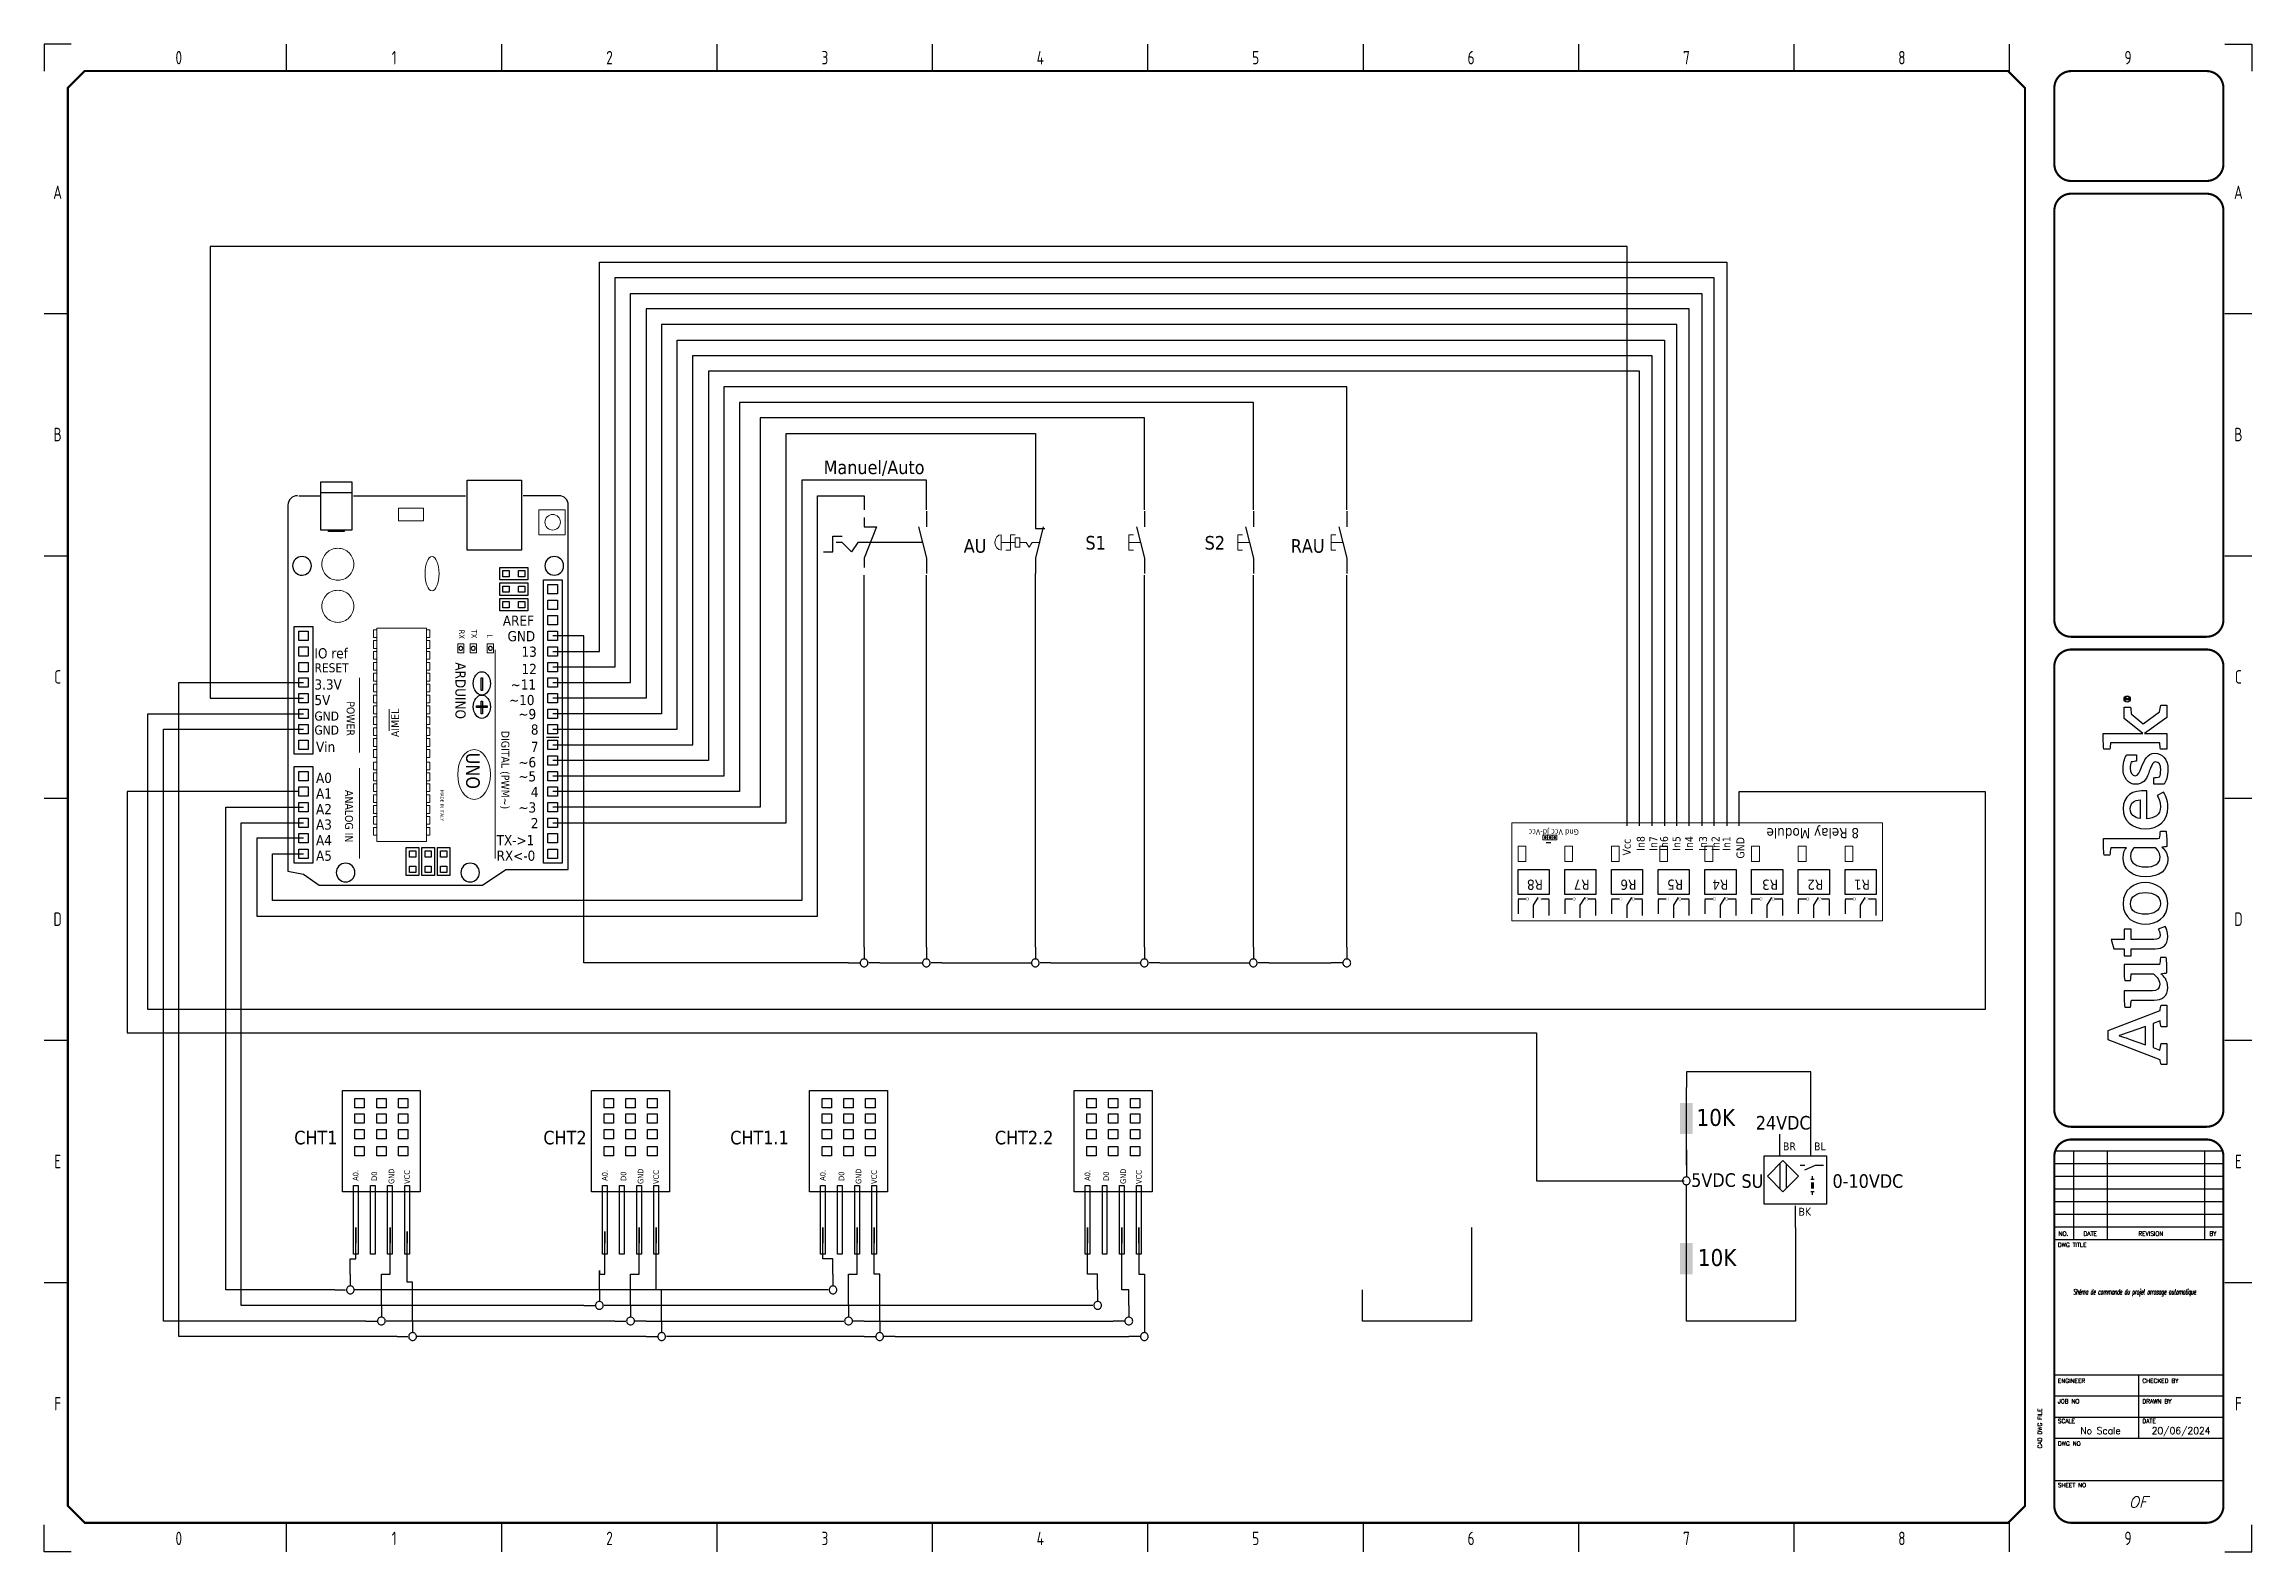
# Model space of a CAD drawing. Extents: x 5 to 415, y 5 to 285.
import ezdxf
from ezdxf.enums import TextEntityAlignment as Align

# ---------------------------------------------------------------- set-up
doc = ezdxf.new("R2010")
doc.units = 0
doc.header["$LTSCALE"] = 10
for name, color, linetype in [('LAYER_1', 160, 'Continuous'), ('PDF _Géométrie', 7, 'Continuous'), ('PDF _Remplissages de solides', 7, 'Continuous'), ('PDF _Texte', 7, 'Continuous'), ('SYMS', 7, 'Continuous'), ('TITLE', 7, 'Continuous'), ('Title blocks', 7, 'Continuous')]:
    doc.layers.add(name, color=color, linetype=linetype)
doc.styles.add('ISO8', font='ISO8.shx', dxfattribs={"width": 0.8})
doc.styles.add('ITALIC', font='ITALIC')
doc.styles.add('PDF Tahoma', font='tahoma.ttf')
doc.styles.add('SIMPLEX', font='simplex')

msp = doc.modelspace()

# ---------------------------------------------------------------- texts
at = {"layer": 'PDF _Texte', "attachment_point": 4, "style": 'PDF Tahoma'}
for s, insert, char_height in [('Manuel/Auto', (149.76, 206.25), 2.5228), ('AU', (175.78, 191.79), 2.523), ('RAU', (236.51, 191.79), 2.523), ('AREF', (90.19, 177.93), 1.892), ('IO ref', (55.2, 171.86), 1.892), ('GND', (91.06, 175.04), 1.892), ('13', (93.66, 172.15), 1.892), ('RESET', (55.2, 169.17), 1.682), ('12', (93.66, 168.97), 1.892), ('3.3V', (55.2, 166.07), 1.892), ('5V', (55.2, 163.18), 1.892), ('~10', (91.35, 163.18), 1.892), ('~11', (91.64, 166.07), 1.892), ('GND', (55.2, 160.2), 1.682), ('~9', (93.08, 160.58), 1.892), ('GND', (55.2, 157.6), 1.682), ('8', (95.39, 157.69), 1.89), ('Vin', (55.49, 154.51), 1.892), ('~6', (93.08, 151.62), 1.892), ('7', (95.39, 154.51), 1.89), ('A0', (55.49, 148.72), 1.892), ('~5', (93.08, 149.01), 1.892), ('A1', (55.49, 145.83), 1.892), ('A2', (55.49, 142.94), 1.892), ('~3', (93.08, 143.23), 1.892), ('4', (95.39, 146.12), 1.89), ('A3', (55.49, 140.05), 1.892), ('2', (95.39, 140.34), 1.89), ('A4', (55.49, 137.16), 1.892), ('TX->1', (89.03, 137.16), 1.892), ('A5', (55.49, 134.27), 1.892), ('RX<-0', (89.03, 134.27), 1.892), ('10K', (311.85, 85.65), 3.154), ('CHT1', (51.44, 81.91), 2.523), ('CHT2', (97.71, 81.91), 2.523), ('CHT1.1', (132.41, 81.91), 2.523), ('CHT2.2', (181.56, 81.91), 2.523), ('24VDC', (322.87, 84.66), 2.523), ('BR', (327.92, 80.3), 1.472), ('BL', (333.7, 80.3), 1.472), ('5VDC', (310.87, 74.02), 2.523), ('SU', (320.21, 73.84), 2.523), ('0-10VDC', (337.12, 73.84), 2.523), ('BK', (330.81, 68.16), 1.472), ('10K', (312.1, 59.63), 3.154)]:
    msp.add_mtext(s, dxfattribs=dict(at, insert=insert, char_height=char_height))
at = {"layer": 'PDF _Texte', "char_height": 2.523, "attachment_point": 4, "style": 'PDF Tahoma'}
for s, insert, width in [('S1', (198.38, 192.38), 6.1), ('S2', (220.52, 192.37), 6.5744)]:
    msp.add_mtext(s, dxfattribs=dict(at, insert=insert, width=width))
at = {"layer": 'PDF _Texte', "attachment_point": 4, "style": 'PDF Tahoma'}
for s, insert, char_height, rotation in [('RX', (82.54, 176.26), 1.051, 270), ('TX', (84.85, 176.26), 1.051, 270), ('L', (87.74, 175.4), 1.05, 270), ('ARDUINO', (82.31, 170.19), 1.892, 270), ('POWER', (61.9, 162.96), 1.472, 270), ('AIMEL', (70.19, 156.31), 1.472, 90), ('DIGITAL (PWM~)', (90.52, 157.47), 1.4716, 270), ('UNO', (84.61, 153.42), 2.523, 270), ('ANALOG IN', (61.61, 146.48), 1.472, 270), ('MADE IN ITALY', (78.89, 146.48), 0.6307, 270), ('Gnd Vcc Jd-Vcc', (290, 138.81), 1.0512, 180), ('8 Relay Module', (342.05, 138.74), 1.8921, 180), ('Vcc', (298.92, 134.33), 1.472, 90), ('In8', (301.52, 135.2), 1.472, 90), ('In7', (303.84, 135.2), 1.472, 90), ('In6', (305.86, 135.2), 1.472, 90), ('In5', (308.17, 135.2), 1.472, 90), ('In4', (310.49, 135.2), 1.472, 90), ('In3', (313.09, 135.2), 1.472, 90), ('In2', (315.4, 135.2), 1.472, 90), ('In1', (317.43, 135.2), 1.472, 90), ('GND', (320.03, 133.76), 1.472, 90), ('R8', (283.35, 128.91), 1.892, 180), ('R7', (292.02, 128.91), 1.892, 180), ('R6', (300.7, 128.91), 1.892, 180), ('R5', (309.37, 128.91), 1.892, 180), ('R4', (317.76, 128.91), 1.892, 180), ('R3', (327.01, 128.91), 1.892, 180), ('R2', (335.4, 128.91), 1.892, 180), ('R1', (344.07, 128.91), 1.892, 180), ('A0.', (62.85, 73.9), 1.051, 90), ('D0', (66.32, 73.9), 1.051, 90), ('GND', (69.5, 73.32), 1.051, 90), ('VCC', (72.4, 73.32), 1.051, 90), ('A0.', (109.12, 73.9), 1.051, 90), ('D0', (112.59, 73.9), 1.051, 90), ('GND', (115.77, 73.32), 1.051, 90), ('VCC', (118.66, 73.32), 1.051, 90), ('A0.', (149.6, 73.9), 1.051, 90), ('D0', (153.07, 73.9), 1.051, 90), ('GND', (156.25, 73.32), 1.051, 90), ('VCC', (159.14, 73.32), 1.051, 90), ('A0.', (198.76, 73.9), 1.051, 90), ('D0', (202.23, 73.9), 1.051, 90), ('GND', (205.41, 73.32), 1.051, 90), ('VCC', (208.3, 73.32), 1.051, 90)]:
    msp.add_mtext(s, dxfattribs=dict(at, insert=insert, char_height=char_height, rotation=rotation))

# ---------------------------------------------------------------- blocks, each defined once
blk = doc.blocks.new('AI9-BLK2')
at = {"layer": 'LAYER_1', "color": 7}
blk.add_circle((0, 0), 2.03, dxfattribs=at)
blk.add_open_spline([(1.7, 0), (1.7, -1), (1, -1.8), (0, -1.8), (-1, -1.8), (-1.7, -1), (-1.7, 0), (-1.7, 1), (-1, 1.8), (0, 1.8), (1, 1.8), (1.7, 1), (1.7, 0)], degree=3, knots=[0, 0, 0, 0, 1, 1, 1, 2, 2, 2, 3, 3, 3, 4, 4, 4, 4], dxfattribs=at)
blk = doc.blocks.new('AI9-BLK1')
at = {"layer": 'LAYER_1', "color": 7}
for points, knots in [([(0.7, -1.1), (0.7, -1.1), (0.2, -0.4), (0.2, -0.4), (0.1, -0.2), (0, -0.2), (-0.1, -0.1), (0.3, 0), (0.5, 0.2), (0.5, 0.5), (0.5, 0.8), (0.3, 1.1), (-0.2, 1.1), (-0.2, 1.1), (-0.8, 1.1), (-0.8, 1.1), (-0.8, 1.1), (-0.8, -1.1), (-0.8, -1.1), (-0.8, -1.1), (-0.5, -1.1), (-0.5, -1.1), (-0.5, -1.1), (-0.5, -0.1), (-0.5, -0.1), (-0.4, -0.1), (-0.3, -0.2), (-0.2, -0.3), (-0.2, -0.3), (0.3, -1.1), (0.3, -1.1), (0.3, -1.1), (0.7, -1.1), (0.7, -1.1)], [0, 0, 0, 0, 1, 1, 1, 2, 2, 2, 3, 3, 3, 4, 4, 4, 5, 5, 5, 6, 6, 6, 7, 7, 7, 8, 8, 8, 9, 9, 9, 10, 10, 10, 11, 11, 11, 11]), ([(0.2, 0.5), (0.2, 0.2), (-0.1, 0.1), (-0.3, 0.1), (-0.3, 0.1), (-0.5, 0.1), (-0.5, 0.1), (-0.5, 0.1), (-0.5, 0.8), (-0.5, 0.8), (-0.5, 0.8), (-0.2, 0.8), (-0.2, 0.8), (0.1, 0.8), (0.2, 0.7), (0.2, 0.5)], [0, 0, 0, 0, 1, 1, 1, 2, 2, 2, 3, 3, 3, 4, 4, 4, 5, 5, 5, 5])]:
    blk.add_open_spline(points, degree=3, knots=knots, dxfattribs=at)
blk = doc.blocks.new('LOGO')
for points, knots in [([(35.2, 4.3), (35.2, 4.3), (22.1, 38.1), (22.1, 38.1), (22.1, 38.1), (16.1, 38.1), (16.1, 38.1), (16.1, 38.1), (3.2, 4.3), (3.2, 4.3), (2.2, 4.2), (0.9, 4), (0, 3.7), (0, 3.7), (0, 0), (0, 0), (0, 0), (13.7, 0), (13.7, 0), (13.7, 0), (13.7, 3.7), (13.7, 3.7), (12.4, 4), (10.9, 4.3), (9.5, 4.4), (9.5, 4.4), (11.1, 8.8), (11.1, 8.8), (11.1, 8.8), (26.8, 8.8), (26.8, 8.8), (26.8, 8.8), (28.4, 4.3), (28.4, 4.3), (27, 4.2), (25.8, 4), (24.5, 3.7), (24.5, 3.7), (24.5, 0), (24.5, 0), (24.5, 0), (38.7, 0), (38.7, 0), (38.7, 0), (38.7, 3.7), (38.7, 3.7), (37.9, 3.9), (36, 4.3), (35.2, 4.3)], [0, 0, 0, 0, 1, 1, 1, 2, 2, 2, 3, 3, 3, 4, 4, 4, 5, 5, 5, 6, 6, 6, 7, 7, 7, 8, 8, 8, 9, 9, 9, 10, 10, 10, 11, 11, 11, 12, 12, 12, 13, 13, 13, 14, 14, 14, 15, 15, 15, 16, 16, 16, 16]), ([(12.8, 13.8), (12.8, 13.8), (16.6, 24.3), (16.6, 24.3), (17.8, 27.5), (18.2, 28.8), (18.8, 30.9), (18.8, 30.9), (18.9, 30.9), (18.9, 30.9), (19.6, 28.9), (20, 27.5), (21.1, 24.3), (21.1, 24.3), (24.9, 13.8), (24.9, 13.8), (24.9, 13.8), (12.8, 13.8), (12.8, 13.8)], [0, 0, 0, 0, 1, 1, 1, 2, 2, 2, 3, 3, 3, 4, 4, 4, 5, 5, 5, 6, 6, 6, 6]), ([(70.8, 23.1), (70.8, 23.1), (70.8, 27.7), (70.8, 27.7), (70.8, 27.7), (75.3, 27.7), (75.3, 27.7), (75.3, 27.7), (75.3, 34.3), (75.3, 34.3), (75.3, 34.3), (81.3, 36.2), (81.3, 36.2), (81.3, 36.2), (81.3, 27.7), (81.3, 27.7), (81.3, 27.7), (88, 27.7), (88, 27.7), (88, 27.7), (88, 23.1), (88, 23.1), (88, 23.1), (81.3, 23.1), (81.3, 23.1), (81.3, 23.1), (81.3, 8.4), (81.3, 8.4), (81.3, 5.6), (82.1, 4.3), (84.3, 4.3), (86, 4.3), (87.5, 5.1), (88, 5.5), (88, 5.5), (89.7, 0.9), (89.7, 0.9), (88.7, 0.3), (86.5, -0.7), (83.2, -0.7), (77.6, -0.7), (75.3, 2.4), (75.3, 7.4), (75.3, 7.4), (75.3, 23.1), (75.3, 23.1), (75.3, 23.1), (70.8, 23.1), (70.8, 23.1)], [0, 0, 0, 0, 1, 1, 1, 2, 2, 2, 3, 3, 3, 4, 4, 4, 5, 5, 5, 6, 6, 6, 7, 7, 7, 8, 8, 8, 9, 9, 9, 10, 10, 10, 11, 11, 11, 12, 12, 12, 13, 13, 13, 14, 14, 14, 15, 15, 15, 16, 16, 16, 16]), ([(147.1, 4.7), (147.1, 5.4), (147, 6.1), (147, 6.9), (147, 6.9), (147, 41.1), (147, 41.1), (143.4, 41.2), (139.3, 41), (136.1, 40.7), (136.1, 40.7), (136.1, 37), (136.1, 37), (137.7, 36.8), (139.6, 36.6), (141, 36.4), (141, 36.4), (141, 36.4), (141, 36.4), (141, 36.4), (141, 26.2), (141, 26.2), (140, 27.1), (138, 28.4), (134.3, 28.4), (127.3, 28.4), (122, 22.6), (122, 13.8), (122, 4.5), (126.6, -0.7), (133.4, -0.7), (137.1, -0.7), (139.6, 1.1), (141.3, 3.1), (141.3, 2.1), (141.6, 0.6), (141.8, 0), (145.2, -0.2), (148.7, 0.1), (151.7, 0.4), (151.7, 0.4), (151.7, 4.1), (151.7, 4.1), (150.2, 4.2), (148.4, 4.5), (147.1, 4.7)], [0, 0, 0, 0, 1, 1, 1, 2, 2, 2, 3, 3, 3, 4, 4, 4, 5, 5, 5, 6, 6, 6, 7, 7, 7, 8, 8, 8, 9, 9, 9, 10, 10, 10, 11, 11, 11, 12, 12, 12, 13, 13, 13, 14, 14, 14, 15, 15, 15, 15]), ([(229.4, 4.6), (229.4, 4.6), (221.5, 15.2), (221.5, 15.2), (221.5, 15.2), (228, 23), (228, 23), (229.4, 23.1), (231.3, 23.3), (232.4, 23.6), (232.4, 23.6), (232.4, 27.7), (232.4, 27.7), (232.4, 27.7), (225, 27.7), (225, 27.7), (225, 27.7), (215.2, 15.6), (215.2, 15.6), (215.2, 15.6), (215.2, 41.2), (215.2, 41.2), (211.8, 41.3), (208.2, 41.2), (205.1, 40.9), (205.1, 40.9), (205.1, 36.9), (205.1, 36.9), (206.5, 36.8), (208, 36.6), (209.1, 36.5), (209.1, 36.5), (209.1, 4.5), (209.1, 4.5), (207.8, 4.4), (206.3, 4.2), (205.1, 4), (205.1, 4), (205.1, 0), (205.1, 0), (205.1, 0), (215.2, 0), (215.2, 0), (215.2, 0), (215.2, 14.5), (215.2, 14.5), (215.2, 14.5), (225.6, 0), (225.6, 0), (225.6, 0), (233.7, 0), (233.7, 0), (233.7, 0), (233.7, 3.8), (233.7, 3.8), (232.2, 4.2), (230.6, 4.4), (229.4, 4.6)], [0, 0, 0, 0, 1, 1, 1, 2, 2, 2, 3, 3, 3, 4, 4, 4, 5, 5, 5, 6, 6, 6, 7, 7, 7, 8, 8, 8, 9, 9, 9, 10, 10, 10, 11, 11, 11, 12, 12, 12, 13, 13, 13, 14, 14, 14, 15, 15, 15, 16, 16, 16, 17, 17, 17, 18, 18, 18, 19, 19, 19, 19]), ([(59.7, -0.1), (59.5, 0.6), (59.2, 2.6), (59.1, 3.8), (57.8, 2), (54.9, -0.7), (50.2, -0.7), (44.2, -0.7), (42, 3.1), (42, 8.1), (42, 8.1), (42, 22.9), (42, 22.9), (40.6, 23.2), (38.8, 23.4), (37.3, 23.5), (37.3, 23.5), (37.3, 27.3), (37.3, 27.3), (40.3, 27.6), (44.4, 27.8), (48, 27.6), (48, 27.6), (48, 9.3), (48, 9.3), (48, 6.2), (49.1, 4.5), (52.3, 4.5), (55.8, 4.5), (58.4, 7.9), (59, 8.6), (59, 8.6), (59, 23), (59, 23), (57.8, 23.2), (56, 23.4), (54.6, 23.5), (54.6, 23.5), (54.6, 27.3), (54.6, 27.3), (57.6, 27.7), (61.5, 27.8), (65, 27.7), (65, 27.7), (65, 4.6), (65, 4.6), (66.3, 4.4), (68.1, 4.2), (69.6, 4.1), (69.6, 4.1), (69.6, 0.3), (69.6, 0.3), (66.7, 0), (63, -0.2), (59.7, -0.1)], [0, 0, 0, 0, 1, 1, 1, 2, 2, 2, 3, 3, 3, 4, 4, 4, 5, 5, 5, 6, 6, 6, 7, 7, 7, 8, 8, 8, 9, 9, 9, 10, 10, 10, 11, 11, 11, 12, 12, 12, 13, 13, 13, 14, 14, 14, 15, 15, 15, 16, 16, 16, 17, 17, 17, 18, 18, 18, 18]), ([(104.8, -0.7), (95.2, -0.7), (91.4, 7), (91.4, 13.8), (91.4, 20.6), (95.1, 28.4), (104.6, 28.4), (114.1, 28.4), (118.3, 20.8), (118.3, 14), (118.3, 7.2), (114.2, -0.7), (104.8, -0.7)], [0, 0, 0, 0, 1, 1, 1, 2, 2, 2, 3, 3, 3, 4, 4, 4, 4]), ([(104.5, 23.6), (99.6, 23.6), (97.8, 19.5), (97.8, 14), (97.8, 8.5), (99.9, 4.1), (104.8, 4.1), (109.8, 4.1), (111.8, 8.2), (111.8, 13.8), (111.8, 19.3), (109.5, 23.6), (104.5, 23.6)], [0, 0, 0, 0, 1, 1, 1, 2, 2, 2, 3, 3, 3, 4, 4, 4, 4]), ([(141, 7.6), (140.3, 6.7), (138.2, 4.3), (135, 4.3), (130.5, 4.3), (128.5, 8.1), (128.5, 13.8), (128.5, 19.6), (130.9, 23.5), (135.4, 23.5), (138.3, 23.5), (139.9, 22.3), (141, 21.3), (141, 21.3), (141, 7.6), (141, 7.6)], [0, 0, 0, 0, 1, 1, 1, 2, 2, 2, 3, 3, 3, 4, 4, 4, 5, 5, 5, 5]), ([(167.6, 4.1), (171.4, 4.1), (173.8, 5.5), (175, 6.2), (175, 6.2), (177.1, 2.1), (177.1, 2.1), (175.5, 1.1), (172.6, -0.7), (167.2, -0.7), (158.2, -0.7), (153.3, 5.5), (153.3, 14), (153.3, 22.5), (158.9, 28.4), (166.4, 28.4), (174.6, 28.4), (178.7, 22.5), (177.9, 12.9), (177.9, 12.9), (159.8, 12.9), (159.8, 12.9), (160, 7.9), (162.3, 4.1), (167.6, 4.1)], [0, 0, 0, 0, 1, 1, 1, 2, 2, 2, 3, 3, 3, 4, 4, 4, 5, 5, 5, 6, 6, 6, 7, 7, 7, 8, 8, 8, 8]), ([(172, 17.3), (171.9, 20.8), (170.4, 23.7), (166.3, 23.7), (162.6, 23.7), (160.6, 21.2), (159.9, 17.3), (159.9, 17.3), (172, 17.3), (172, 17.3)], [0, 0, 0, 0, 1, 1, 1, 2, 2, 2, 3, 3, 3, 3]), ([(193.3, 16.4), (190.2, 17.6), (187.8, 18.3), (187.8, 20.5), (187.8, 22.6), (189.9, 23.7), (192.6, 23.7), (194.1, 23.7), (195.6, 23.5), (196.8, 23.1), (196.9, 21.9), (197.1, 20.1), (197.3, 19.6), (197.3, 19.6), (201.3, 19.6), (201.3, 19.6), (201.3, 19.6), (201.3, 26.1), (201.3, 26.1), (200.2, 26.8), (197.1, 28.4), (192.4, 28.4), (186.5, 28.4), (182.2, 25), (182.2, 20.1), (182.2, 15.7), (184.9, 13.4), (189.1, 11.9), (193.4, 10.4), (196.7, 9.3), (196.7, 7.2), (196.7, 5.1), (195, 3.9), (191.4, 3.9), (189.9, 3.9), (188.1, 4.1), (187, 4.6), (186.9, 5.9), (186.6, 7.8), (186.3, 8.4), (186.3, 8.4), (182.3, 8.4), (182.3, 8.4), (182.3, 8.4), (182.3, 1.6), (182.3, 1.6), (182.3, 1.6), (182.3, 1.6), (182.3, 1.6), (184.1, 0.5), (187.5, -0.8), (191.8, -0.8), (198.3, -0.8), (202.4, 2.6), (202.4, 7.8), (202.4, 12.5), (197.8, 14.6), (193.3, 16.4)], [0, 0, 0, 0, 1, 1, 1, 2, 2, 2, 3, 3, 3, 4, 4, 4, 5, 5, 5, 6, 6, 6, 7, 7, 7, 8, 8, 8, 9, 9, 9, 10, 10, 10, 11, 11, 11, 12, 12, 12, 13, 13, 13, 14, 14, 14, 15, 15, 15, 16, 16, 16, 17, 17, 17, 18, 18, 18, 19, 19, 19, 19])]:
    blk.add_open_spline(points, degree=3, knots=knots)
for name, p in [('AI9-BLK2', (237.6, 25.7)), ('AI9-BLK1', (237.8, 25.7))]:
    blk.add_blockref(name, p)
blk = doc.blocks.new('Title_blocks_A3')
at = {"layer": 'TITLE'}
for p, q in [((372.89, 276.86), (372.89, 259.33)), ((378.32, 79.49), (409.72, 79.49)), ((381.85, 79.49), (381.85, 63)), ((388.13, 79.49), (388.13, 63)), ((406.19, 79.49), (406.19, 63)), ((378.32, 77.13), (409.72, 77.13)), ((378.32, 74.78), (409.72, 74.78)), ((378.32, 72.42), (409.72, 72.42)), ((378.32, 70.06), (409.72, 70.06)), ((378.32, 67.71), (409.72, 67.71)), ((378.32, 65.35), (409.72, 65.35)), ((378.32, 63), (409.72, 63)), ((372.89, 13.53), (372.89, 37.81)), ((378.32, 37.87), (409.72, 37.87)), ((394.02, 26.1), (394.02, 37.87)), ((378.32, 33.95), (409.72, 33.95)), ((378.32, 30.02), (409.72, 30.02)), ((378.32, 26.1), (409.72, 26.1)), ((378.32, 18.24), (409.72, 18.24))]:
    blk.add_line(p, q, dxfattribs=at)
at = {"layer": 'TITLE', "const_width": 0.392}
blk.add_lwpolyline([(372.89, 13.53), (372.89, 276.86), (369.75, 280), (12.53, 280), (9.39, 276.86), (9.39, 13.53), (12.53, 10.39), (369.75, 10.39)], close=True, dxfattribs=at)
for points in [[(381.46, 280, 0.414214), (378.32, 276.86, 0.414214)], [(409.72, 276.86, 0.414214), (406.58, 280, 0.414214)], [(378.32, 262.73, 0.414214), (381.46, 259.59, 0.414214)], [(406.58, 259.59, 0.414214), (409.72, 262.73, 0.414214)], [(381.46, 257.23, 0.414214), (378.32, 254.09, 0.414214)], [(409.72, 254.09, 0.414214), (406.58, 257.23, 0.414214)], [(378.32, 178.08, 0.414214), (381.46, 174.94, 0.414214)], [(406.58, 174.94, 0.414214), (409.72, 178.08, 0.414214)], [(381.46, 172.58, 0.414214), (378.32, 169.44, 0.414214)], [(409.72, 169.44, 0.414214), (406.58, 172.58, 0.414214)], [(378.32, 87.08, 0.414214), (381.46, 83.94, 0.414214)], [(406.58, 83.94, 0.414214), (409.72, 87.08, 0.414214)], [(381.46, 81.58, 0.414214), (378.32, 78.44, 0.414214)], [(409.72, 78.44, 0.414214), (406.58, 81.58, 0.414214)], [(378.32, 13.53, 0.414214), (381.46, 10.39, 0.414214)], [(406.58, 10.39, 0.414214), (409.72, 13.53, 0.414214)]]:
    blk.add_lwpolyline(points, format="xyb", dxfattribs=at)
for points in [[(406.58, 280), (381.46, 280)], [(378.32, 276.86), (378.32, 262.73)], [(409.72, 276.86), (409.72, 262.73)], [(406.58, 259.59), (381.46, 259.59)], [(378.32, 254.09), (378.32, 178.08)], [(406.58, 257.23), (381.46, 257.23)], [(409.72, 254.09), (409.72, 178.08)], [(381.46, 174.94), (406.58, 174.94)], [(381.46, 172.58), (406.58, 172.58)], [(381.46, 83.94), (406.58, 83.94)], [(378.32, 78.44), (378.32, 13.53)], [(381.46, 81.58), (406.58, 81.58)], [(409.72, 78.44), (409.72, 13.53)], [(381.46, 10.39), (406.58, 10.39)]]:
    blk.add_lwpolyline(points, dxfattribs=at)
at = {"layer": 'TITLE', "color": 7, "const_width": 0.392}
for points in [[(378.32, 169.44), (378.32, 87.08)], [(409.72, 169.44), (409.72, 87.08)]]:
    blk.add_lwpolyline(points, dxfattribs=at)
at = {"layer": 'Title blocks', "color": 7}
for p, q in [((50, 280), (50, 285)), ((90, 280), (90, 285)), ((130, 280), (130, 285)), ((170, 280), (170, 285)), ((250, 280), (250, 285)), ((290, 280), (290, 285)), ((330, 280), (330, 285)), ((370, 280), (370, 285)), ((5, 235), (9.39, 235)), ((410, 235), (415, 235)), ((5, 190), (9.39, 190)), ((410, 190), (415, 190)), ((5, 100), (9.39, 100)), ((410, 100), (415, 100)), ((5, 55), (9.39, 55)), ((410, 55), (415, 55)), ((50, 5), (50, 10.39)), ((90, 5), (90, 10.39)), ((130, 5), (130, 10.39)), ((170, 5), (170, 10.39)), ((250, 5), (250, 10.39)), ((290, 5), (290, 10.39)), ((330, 5), (330, 10.39)), ((370, 5), (370, 10.64))]:
    blk.add_line(p, q, dxfattribs=at)
at = {"layer": 'Title blocks', "color": 2}
for p, q in [((210, 280), (210, 285)), ((5, 145), (9.39, 145)), ((410, 145), (415, 145)), ((210, 5), (210, 10.39))]:
    blk.add_line(p, q, dxfattribs=at)
at = {"layer": 'Title blocks'}
for points in [[(10, 285), (5, 285), (5, 280)], [(410, 285), (415, 285), (415, 280)], [(10, 5), (5, 5), (5, 10)], [(410, 5), (415, 5), (415, 10)]]:
    blk.add_lwpolyline(points, dxfattribs=at)
at = {"xscale": 0.2857500000000073, "yscale": 0.2857500000000073, "zscale": 0.2857500000000073, "rotation": 90}
blk.add_blockref('LOGO', (399.19, 95.48), dxfattribs=at)
at = {"layer": 'TITLE', "color": 1, "style": 'SIMPLEX'}
for s, p in [('DWG TITLE', (378.97, 61.62)), ('ENGINEER', (378.97, 36.37)), ('CHECKED BY', (394.67, 36.37)), ('JOB NO', (378.97, 32.57)), ('DRAWN BY', (394.67, 32.57)), ('SCALE', (378.97, 28.91)), ('DATE', (394.67, 28.91)), ('DWG NO', (378.97, 24.72)), ('SHEET NO', (378.97, 17))]:
    blk.add_text(s, height=0.785, dxfattribs=at).set_placement(p)
at = {"layer": 'TITLE', "color": 1}
for s, height, style, p in [('NO.', 0.785, 'SIMPLEX', (380.02, 64.11)), ('DATE', 0.785, 'SIMPLEX', (384.99, 64.11)), ('REVISION', 0.785, 'SIMPLEX', (396.24, 64.11)), ('BY', 0.785, 'SIMPLEX', (407.76, 64.11)), ('OF', 2, 'ITALIC', (393.89, 14.25))]:
    blk.add_text(s, height=height, dxfattribs=dict(at, style=style)).set_placement(p, align=Align.MIDDLE)
at = {"layer": 'TITLE', "color": 1, "style": 'SIMPLEX'}
blk.add_text('CAD DWG FILE', height=0.7852, rotation=90, dxfattribs=at).set_placement((376.02, 24.2))
at = {"layer": 'TITLE', "color": 1, "style": 'ITALIC'}
for tag, height, p in [('TITLE#1', 1.5, (393.23, 52.79)), ('TITLE#2', 1.5, (393.23, 50.25)), ('TITLE#3', 1.5, (393.23, 47.71)), ('TITLE#4', 1.5, (393.23, 45.16)), ('DWG#', 2, (393.23, 20.38))]:
    blk.add_attdef(tag, text='', height=height, dxfattribs=at).set_placement(p, align=Align.CENTER)
at = {"layer": 'TITLE', "color": 1, "style": 'SIMPLEX'}
blk.add_attdef('CAD#', (376.32, 34.6), '', height=1.25, rotation=90, dxfattribs=at)
at = {"layer": 'TITLE', "color": 1}
for tag, p, height, style in [('ENGINEER', (381.68, 34.6), 1.25, 'ITALIC'), ('CHKDBY', (396.6, 34.6), 1.25, 'ITALIC'), ('JOB#', (384.53, 30.65), 1.25, 'SIMPLEX'), ('DRAWNBY', (397.48, 30.65), 1.25, 'ITALIC'), ('SCALE', (383.14, 26.88), 1.25, 'SIMPLEX'), ('DATE', (396.4, 26.88), 1.25, 'SIMPLEX'), ('SHTS', (397.95, 13.15), 2, 'ITALIC')]:
    blk.add_attdef(tag, p, '', height=height, dxfattribs=dict(at, style=style))
at = {"layer": 'TITLE', "color": 1, "style": 'ITALIC'}
blk.add_attdef('SH#', text='', height=2, dxfattribs=at).set_placement((389.77, 13.15), align=Align.RIGHT)
at = {"layer": 'TITLE', "color": 7, "flags": 9}
blk.add_attdef('WD_TB', (381.46, 10.39), '', height=1.57, dxfattribs=at)
at = {"layer": 'Title blocks', "style": 'ISO8', "width": 0.8}
for s, p in [('0', (30, 282.5)), ('1', (70, 282.5)), ('2', (110, 282.5)), ('3', (150, 282.5)), ('4', (190, 282.5)), ('5', (230, 282.5)), ('6', (270, 282.5)), ('7', (310, 282.5)), ('8', (350, 282.5)), ('9', (392, 282.5)), ('A', (7.5, 257.5)), ('A', (412.5, 257.5)), ('B', (7.5, 212.5)), ('B', (412.5, 212.5)), ('C', (7.5, 167.5)), ('C', (412.5, 167.5)), ('D', (7.5, 122.5)), ('D', (412.5, 122.5)), ('E', (7.5, 77.5)), ('E', (412.5, 77.5)), ('F', (7.5, 32.5)), ('F', (412.5, 32.5)), ('0', (30, 7.5)), ('1', (70, 7.5)), ('2', (110, 7.5)), ('3', (150, 7.5)), ('4', (190, 7.5)), ('5', (230, 7.5)), ('6', (270, 7.5)), ('7', (310, 7.5)), ('8', (350, 7.5)), ('9', (392, 7.5))]:
    blk.add_text(s, height=2.5, dxfattribs=at).set_placement(p, align=Align.MIDDLE)

# ---------------------------------------------------------------- hatches: boundary and pattern name
at = {"layer": 'PDF _Remplissages de solides', "transparency": 33554559}
h = msp.add_hatch(color=256, dxfattribs=at)
h.paths.add_polyline_path([(280.46, 126.53, 0.414213), (280.17, 126.24)], flags=0)
h.paths.add_polyline_path([(280.75, 126.24, 0.414214), (280.46, 126.53)], flags=0)
h.paths.add_polyline_path([(280.46, 125.95, 0.414213), (280.75, 126.24)], flags=0)
h.paths.add_polyline_path([(280.17, 126.24, 0.414213), (280.46, 125.95)], flags=0)
h = msp.add_hatch(color=256, dxfattribs=at)
h.paths.add_polyline_path([(282.77, 126.53, 0.414213), (282.48, 126.24)], flags=0)
h.paths.add_polyline_path([(283.06, 126.24, 0.414214), (282.77, 126.53)], flags=0)
h.paths.add_polyline_path([(282.77, 125.95, 0.414213), (283.06, 126.24)], flags=0)
h.paths.add_polyline_path([(282.48, 126.24, 0.414213), (282.77, 125.95)], flags=0)
h = msp.add_hatch(color=256, dxfattribs=at)
h.paths.add_polyline_path([(289.13, 126.53, 0.414213), (288.84, 126.24)], flags=0)
h.paths.add_polyline_path([(289.42, 126.24, 0.414214), (289.13, 126.53)], flags=0)
h.paths.add_polyline_path([(289.13, 125.95, 0.414213), (289.42, 126.24)], flags=0)
h.paths.add_polyline_path([(288.84, 126.24, 0.414213), (289.13, 125.95)], flags=0)
h = msp.add_hatch(color=256, dxfattribs=at)
h.paths.add_polyline_path([(291.45, 126.53, 0.414213), (291.16, 126.24)], flags=0)
h.paths.add_polyline_path([(291.74, 126.24, 0.414214), (291.45, 126.53)], flags=0)
h.paths.add_polyline_path([(291.45, 125.95, 0.414213), (291.74, 126.24)], flags=0)
h.paths.add_polyline_path([(291.16, 126.24, 0.414213), (291.45, 125.95)], flags=0)
h = msp.add_hatch(color=256, dxfattribs=at)
h.paths.add_polyline_path([(297.81, 126.53, 0.414213), (297.52, 126.24)], flags=0)
h.paths.add_polyline_path([(298.1, 126.24, 0.414214), (297.81, 126.53)], flags=0)
h.paths.add_polyline_path([(297.81, 125.95, 0.414213), (298.1, 126.24)], flags=0)
h.paths.add_polyline_path([(297.52, 126.24, 0.414213), (297.81, 125.95)], flags=0)
h = msp.add_hatch(color=256, dxfattribs=at)
h.paths.add_polyline_path([(300.12, 126.53, 0.414213), (299.83, 126.24)], flags=0)
h.paths.add_polyline_path([(300.41, 126.24, 0.414214), (300.12, 126.53)], flags=0)
h.paths.add_polyline_path([(300.12, 125.95, 0.414213), (300.41, 126.24)], flags=0)
h.paths.add_polyline_path([(299.83, 126.24, 0.414213), (300.12, 125.95)], flags=0)
h = msp.add_hatch(color=256, dxfattribs=at)
h.paths.add_polyline_path([(306.48, 126.53, 0.414213), (306.19, 126.24)], flags=0)
h.paths.add_polyline_path([(306.77, 126.24, 0.414214), (306.48, 126.53)], flags=0)
h.paths.add_polyline_path([(306.48, 125.95, 0.414213), (306.77, 126.24)], flags=0)
h.paths.add_polyline_path([(306.19, 126.24, 0.414213), (306.48, 125.95)], flags=0)
h = msp.add_hatch(color=256, dxfattribs=at)
h.paths.add_polyline_path([(308.8, 126.53, 0.414213), (308.51, 126.24)], flags=0)
h.paths.add_polyline_path([(309.09, 126.24, 0.414214), (308.8, 126.53)], flags=0)
h.paths.add_polyline_path([(308.8, 125.95, 0.414213), (309.09, 126.24)], flags=0)
h.paths.add_polyline_path([(308.51, 126.24, 0.414213), (308.8, 125.95)], flags=0)
h = msp.add_hatch(color=256, dxfattribs=at)
h.paths.add_polyline_path([(315.16, 126.53, 0.414213), (314.87, 126.24)], flags=0)
h.paths.add_polyline_path([(315.45, 126.24, 0.414214), (315.16, 126.53)], flags=0)
h.paths.add_polyline_path([(315.16, 125.95, 0.414213), (315.45, 126.24)], flags=0)
h.paths.add_polyline_path([(314.87, 126.24, 0.414213), (315.16, 125.95)], flags=0)
h = msp.add_hatch(color=256, dxfattribs=at)
h.paths.add_polyline_path([(317.47, 126.53, 0.414213), (317.18, 126.24)], flags=0)
h.paths.add_polyline_path([(317.76, 126.24, 0.414214), (317.47, 126.53)], flags=0)
h.paths.add_polyline_path([(317.47, 125.95, 0.414213), (317.76, 126.24)], flags=0)
h.paths.add_polyline_path([(317.18, 126.24, 0.414213), (317.47, 125.95)], flags=0)
h = msp.add_hatch(color=256, dxfattribs=at)
h.paths.add_polyline_path([(323.83, 126.53, 0.414213), (323.54, 126.24)], flags=0)
h.paths.add_polyline_path([(324.12, 126.24, 0.414214), (323.83, 126.53)], flags=0)
h.paths.add_polyline_path([(323.83, 125.95, 0.414213), (324.12, 126.24)], flags=0)
h.paths.add_polyline_path([(323.54, 126.24, 0.414213), (323.83, 125.95)], flags=0)
h = msp.add_hatch(color=256, dxfattribs=at)
h.paths.add_polyline_path([(326.15, 126.53, 0.414213), (325.86, 126.24)], flags=0)
h.paths.add_polyline_path([(326.43, 126.24, 0.414214), (326.15, 126.53)], flags=0)
h.paths.add_polyline_path([(326.15, 125.95, 0.414213), (326.43, 126.24)], flags=0)
h.paths.add_polyline_path([(325.86, 126.24, 0.414213), (326.15, 125.95)], flags=0)
h = msp.add_hatch(color=256, dxfattribs=at)
h.paths.add_polyline_path([(332.51, 126.53, 0.414213), (332.22, 126.24)], flags=0)
h.paths.add_polyline_path([(332.8, 126.24, 0.414214), (332.51, 126.53)], flags=0)
h.paths.add_polyline_path([(332.51, 125.95, 0.414213), (332.8, 126.24)], flags=0)
h.paths.add_polyline_path([(332.22, 126.24, 0.414213), (332.51, 125.95)], flags=0)
h = msp.add_hatch(color=256, dxfattribs=at)
h.paths.add_polyline_path([(334.82, 126.53, 0.414213), (334.53, 126.24)], flags=0)
h.paths.add_polyline_path([(335.11, 126.24, 0.414214), (334.82, 126.53)], flags=0)
h.paths.add_polyline_path([(334.82, 125.95, 0.414213), (335.11, 126.24)], flags=0)
h.paths.add_polyline_path([(334.53, 126.24, 0.414213), (334.82, 125.95)], flags=0)
h = msp.add_hatch(color=256, dxfattribs=at)
h.paths.add_polyline_path([(341.18, 126.53, 0.414213), (340.89, 126.24)], flags=0)
h.paths.add_polyline_path([(341.47, 126.24, 0.414214), (341.18, 126.53)], flags=0)
h.paths.add_polyline_path([(341.18, 125.95, 0.414213), (341.47, 126.24)], flags=0)
h.paths.add_polyline_path([(340.89, 126.24, 0.414213), (341.18, 125.95)], flags=0)
h = msp.add_hatch(color=256, dxfattribs=at)
h.paths.add_polyline_path([(343.5, 126.53, 0.414213), (343.21, 126.24)], flags=0)
h.paths.add_polyline_path([(343.78, 126.24, 0.414214), (343.5, 126.53)], flags=0)
h.paths.add_polyline_path([(343.5, 125.95, 0.414213), (343.78, 126.24)], flags=0)
h.paths.add_polyline_path([(343.21, 126.24, 0.414213), (343.5, 125.95)], flags=0)
at = {"layer": 'PDF _Remplissages de solides', "true_color": 0xffffff, "transparency": 33554559}
for points in [[(308.83, 88.36), (311.15, 88.36), (311.15, 82.57), (308.83, 82.57)], [(308.83, 62.33), (311.15, 62.33), (311.15, 56.55), (308.83, 56.55)]]:
    msp.add_hatch(color=7, dxfattribs=at).paths.add_polyline_path(points)
at = {"layer": 'PDF _Remplissages de solides', "transparency": 33554559}
msp.add_hatch(color=256, dxfattribs=at).paths.add_polyline_path([(333.12, 73.62), (333.7, 73.62), (333.7, 72.47), (333.12, 72.47)])

# ---------------------------------------------------------------- linework, layer by layer
at = {"layer": 'PDF _Géométrie', "color": 1, "lineweight": 25, "true_color": 0xe80800}
msp.add_lwpolyline([(298.96, 139.83), (298.96, 142.43), (298.96, 247.4), (35.83, 247.4), (35.83, 163.54), (50.57, 163.54), (53.18, 163.54)], dxfattribs=at)
at = {"layer": 'PDF _Géométrie', "color": 110, "lineweight": 25, "true_color": 0x00ff7f}
msp.add_lwpolyline([(99.44, 172.21), (102.33, 172.21), (108.12, 172.21), (108.12, 244.5), (317.47, 244.5), (317.47, 143.3), (317.47, 139.83)], dxfattribs=at)
at = {"layer": 'PDF _Géométrie', "color": 43, "lineweight": 25, "true_color": 0xaaaa7f}
msp.add_lwpolyline([(315.16, 139.83), (315.16, 143.3), (315.16, 241.61), (111.01, 241.61), (111.01, 169.32), (102.33, 169.32), (99.44, 169.32)], dxfattribs=at)
at = {"layer": 'PDF _Géométrie', "color": 124, "lineweight": 25, "true_color": 0x00aa7f}
msp.add_lwpolyline([(99.44, 166.43), (102.33, 166.43), (113.9, 166.43), (113.9, 238.72), (312.84, 238.72), (312.84, 143.3), (312.84, 139.83)], dxfattribs=at)
at = {"layer": 'PDF _Géométrie', "color": 225, "lineweight": 25, "true_color": 0xaa557f}
msp.add_lwpolyline([(310.53, 139.83), (310.53, 143.3), (310.53, 235.83), (116.79, 235.83), (116.79, 163.54), (102.33, 163.54), (99.44, 163.54)], dxfattribs=at)
at = {"layer": 'PDF _Géométrie', "color": 146, "lineweight": 25, "true_color": 0x00557f}
msp.add_lwpolyline([(308.22, 139.83), (308.22, 143.3), (308.22, 232.94), (119.68, 232.94), (119.68, 160.65), (102.33, 160.65), (99.44, 160.65)], dxfattribs=at)
at = {"layer": 'PDF _Géométrie', "color": 224, "lineweight": 25, "true_color": 0xaa007f}
for points in [[(99.44, 157.76), (102.33, 157.76), (122.58, 157.76), (122.58, 230.05), (305.9, 230.05), (305.9, 143.3), (305.9, 139.83)], [(99.44, 154.86), (102.33, 154.86), (125.47, 154.86), (125.47, 227.16), (303.59, 227.16), (303.59, 143.3), (303.59, 139.83)]]:
    msp.add_lwpolyline(points, dxfattribs=at)
at = {"layer": 'PDF _Géométrie', "color": 176, "lineweight": 25, "true_color": 0x00007f}
msp.add_lwpolyline([(301.28, 139.83), (301.28, 143.3), (301.28, 224.26), (128.36, 224.26), (128.36, 151.97), (102.33, 151.97), (99.44, 151.97)], dxfattribs=at)
at = {"layer": 'PDF _Géométrie', "color": 60, "lineweight": 25, "true_color": 0xaaff00}
msp.add_lwpolyline([(246.92, 198.53), (246.92, 201.13), (246.92, 221.37), (131.25, 221.37), (131.25, 149.08), (102.33, 149.08), (99.44, 149.08)], dxfattribs=at)
at = {"layer": 'PDF _Géométrie', "color": 3, "lineweight": 25}
msp.add_lwpolyline([(229.57, 198.53), (229.57, 201.13), (229.57, 218.48), (134.14, 218.48), (134.14, 146.19), (102.33, 146.19), (99.44, 146.19)], dxfattribs=at)
at = {"layer": 'PDF _Géométrie', "color": 54, "lineweight": 25, "true_color": 0xaaaa00}
msp.add_lwpolyline([(209.32, 198.53), (209.32, 201.13), (209.32, 215.59), (138, 215.59), (138, 143.3), (101.37, 143.3), (99.44, 143.3)], dxfattribs=at)
at = {"layer": 'PDF _Géométrie', "color": 94, "lineweight": 25, "true_color": 0x00aa00}
msp.add_lwpolyline([(99.44, 140.41), (102.33, 140.41), (142.82, 140.41), (142.82, 212.7), (189.08, 212.7), (189.08, 201.13), (189.08, 198.24)], dxfattribs=at)
at = {"layer": 'PDF _Géométrie', "color": 161, "lineweight": 25, "true_color": 0xaaaaff}
msp.add_lwpolyline([(53.18, 137.51), (50.28, 137.51), (44.5, 137.51), (44.5, 123.06), (148.6, 123.06), (148.6, 201.13), (157.27, 201.13), (157.27, 198.53)], dxfattribs=at)
at = {"layer": 'PDF _Géométrie', "color": 18, "lineweight": 25, "true_color": 0x550000}
msp.add_lwpolyline([(168.84, 198.53), (168.84, 201.13), (168.84, 204.02), (145.71, 204.02), (145.71, 125.95), (47.39, 125.95), (47.39, 134.62), (50.28, 134.62), (53.18, 134.62)], dxfattribs=at)
at = {"layer": 'PDF _Géométrie', "lineweight": 25}
msp.add_lwpolyline([(52.02, 201.13, 0.414214), (50.28, 199.4), (50.28, 131.44), (53.18, 130.86), (56.07, 128.84), (86.43, 128.84), (90.77, 131.73), (102.33, 131.73), (102.33, 199.4, 0.414214), (100.6, 201.13), (93.95, 201.13)], format="xyb", dxfattribs=at)
for points in [[(52.31, 201.13), (56.36, 201.13)], [(56.36, 201.71), (62.14, 201.71)], [(62.43, 201.13), (83.25, 201.13)], [(157.27, 197.08), (157.27, 195.35), (159.59, 195.35), (157.27, 189.56), (157.27, 187.83)], [(168.84, 198.24), (168.84, 195.35)], [(189.08, 198.24), (189.08, 195.06), (190.82, 195.06)], [(209.32, 198.24), (209.32, 195.35)], [(229.57, 198.24), (229.57, 195.35)], [(246.92, 198.24), (246.92, 195.35)], [(149.76, 190.72), (151.49, 190.72), (151.49, 193.61), (153.23, 193.61)], [(167.4, 195.35), (168.84, 189.56), (168.84, 186.67)], [(190.53, 195.35), (189.08, 189.56), (189.08, 186.67)], [(207.88, 195.35), (209.32, 189.56), (209.32, 186.67)], [(228.12, 195.35), (229.57, 189.56), (229.57, 186.67)], [(245.47, 195.35), (246.92, 189.56), (246.92, 186.67)], [(168.26, 192.46), (156.12, 192.46), (154.96, 190.72), (153.23, 192.46), (152.07, 192.46)], [(157.27, 117.27), (157.27, 120.17), (157.27, 151.97), (157.27, 183.78), (157.27, 186.38)], [(168.84, 117.27), (168.84, 120.17), (168.84, 151.97), (168.84, 183.78), (168.84, 186.38)], [(189.08, 117.27), (189.08, 120.17), (189.08, 151.97), (189.08, 183.78), (189.08, 186.67)], [(209.32, 117.27), (209.32, 120.17), (209.32, 151.97), (209.32, 183.78), (209.32, 186.38)], [(229.57, 117.27), (229.57, 120.17), (229.57, 151.97), (229.57, 183.78), (229.57, 186.38)], [(246.92, 117.27), (246.92, 120.17), (246.92, 151.97), (246.92, 183.78), (246.92, 186.38)], [(154.38, 114.38), (151.49, 114.38), (125.47, 114.38), (105.23, 114.38), (105.23, 175.11), (102.33, 175.11), (99.44, 175.11)], [(319.78, 139.83), (319.78, 142.43), (319.78, 146.19), (365.47, 146.19), (365.47, 105.71), (24.26, 105.71), (24.26, 160.65), (50.57, 160.65), (53.18, 160.65)], [(64.74, 47.87), (61.85, 47.87), (27.15, 47.87), (27.15, 157.76), (50.28, 157.76), (53.18, 157.76)], [(98.29, 156.31), (100.6, 156.31)], [(284.8, 136.65), (283.93, 136.65)], [(280.17, 126.24), (278.72, 126.24)], [(278.72, 126.09), (278.72, 123.46)], [(281.61, 122.77), (281.61, 125.08), (282.48, 126.53)], [(284.51, 126.24), (283.06, 126.24)], [(284.51, 123.19), (284.51, 126.07)], [(288.84, 126.24), (287.4, 126.24)], [(287.4, 126.09), (287.4, 123.46)], [(290.29, 122.77), (290.29, 125.08), (291.16, 126.53)], [(293.18, 126.24), (291.74, 126.24)], [(293.18, 123.19), (293.18, 126.07)], [(297.52, 126.24), (296.07, 126.24)], [(296.07, 126.09), (296.07, 123.46)], [(298.96, 122.77), (298.96, 125.08), (299.83, 126.53)], [(301.86, 126.24), (300.41, 126.24)], [(301.86, 123.19), (301.86, 126.07)], [(306.19, 126.24), (304.75, 126.24)], [(304.75, 126.09), (304.75, 123.46)], [(307.64, 122.77), (307.64, 125.08), (308.51, 126.53)], [(310.53, 126.24), (309.09, 126.24)], [(310.53, 123.19), (310.53, 126.07)], [(314.87, 126.24), (313.42, 126.24)], [(313.42, 126.09), (313.42, 123.46)], [(316.31, 122.77), (316.31, 125.08), (317.18, 126.53)], [(319.21, 126.24), (317.76, 126.24)], [(319.21, 123.19), (319.21, 126.07)], [(323.54, 126.24), (322.1, 126.24)], [(322.1, 126.09), (322.1, 123.46)], [(324.99, 122.77), (324.99, 125.08), (325.86, 126.53)], [(327.88, 126.24), (326.43, 126.24)], [(327.88, 123.19), (327.88, 126.07)], [(332.22, 126.24), (330.77, 126.24)], [(330.77, 126.09), (330.77, 123.46)], [(333.66, 122.77), (333.66, 125.08), (334.53, 126.53)], [(336.56, 126.24), (335.11, 126.24)], [(336.56, 123.19), (336.56, 126.07)], [(340.89, 126.24), (339.45, 126.24)], [(339.45, 126.09), (339.45, 123.46)], [(342.34, 122.77), (342.34, 125.08), (343.21, 126.53)], [(345.23, 126.24), (343.78, 126.24)], [(345.23, 123.19), (345.23, 126.07)], [(157.27, 117.27), (157.27, 115.25)], [(168.84, 117.27), (168.84, 115.25)], [(189.08, 117.27), (189.08, 115.25)], [(209.32, 117.27), (209.32, 115.25)], [(229.57, 117.27), (229.57, 115.25)], [(246.92, 117.27), (246.92, 115.25)], [(154.38, 114.38), (156.41, 114.38)], [(160.17, 114.38), (158.14, 114.38)], [(160.17, 114.38), (163.06, 114.38), (165.95, 114.38)], [(165.95, 114.38), (167.97, 114.38)], [(171.73, 114.38), (169.71, 114.38)], [(171.73, 114.38), (174.62, 114.38), (177.52, 114.38), (183.3, 114.38), (186.19, 114.38)], [(186.19, 114.38), (188.22, 114.38)], [(191.97, 114.38), (189.95, 114.38)], [(191.97, 114.38), (194.87, 114.38), (197.76, 114.38), (203.54, 114.38), (206.43, 114.38)], [(206.43, 114.38), (208.46, 114.38)], [(212.22, 114.38), (210.19, 114.38)], [(212.22, 114.38), (215.11, 114.38), (218, 114.38), (223.78, 114.38), (226.67, 114.38)], [(226.67, 114.38), (228.7, 114.38)], [(232.46, 114.38), (230.43, 114.38)], [(232.46, 114.38), (235.35, 114.38), (238.24, 114.38), (241.13, 114.38), (244.02, 114.38)], [(246.05, 114.38), (244.02, 114.38)], [(309.99, 79.68), (309.99, 91.25)], [(327.34, 78.53), (327.34, 82.57)], [(333.12, 78.53), (333.12, 82.57)], [(307.1, 73.9), (309.12, 73.9)], [(309.99, 76.79), (309.99, 74.77)], [(327.34, 77.08), (327.34, 72.45)], [(328.5, 77.08), (328.5, 72.45)], [(331.1, 76.79), (331.97, 76.79)], [(331.97, 75.92), (333.99, 76.79), (335.44, 76.79)], [(333.12, 74.2), (333.7, 74.2)], [(333.41, 74.2), (333.41, 74.78)], [(309.99, 71.01), (309.99, 73.03)], [(333.11, 71.9), (333.69, 71.9)], [(333.41, 71.31), (333.41, 71.89)], [(330.23, 65.22), (330.23, 69.27)], [(67.63, 50.77), (67.63, 53.66), (67.63, 56.55), (69.23, 56.55), (69.23, 65.22), (69.23, 62.33)], [(113.9, 50.77), (113.9, 53.66), (113.9, 56.55), (115.49, 56.55), (115.49, 65.22), (115.49, 62.33)], [(154.38, 50.77), (154.38, 53.66), (154.38, 56.55), (155.97, 56.55), (155.97, 65.22), (155.97, 62.33)], [(206.43, 50.77), (206.43, 53.66), (205.13, 53.66), (205.13, 65.22), (205.13, 62.33)], [(309.99, 53.66), (309.99, 65.22)], [(330.23, 65.22), (330.23, 62.33), (330.23, 47.87), (309.99, 47.87), (309.99, 50.77), (309.99, 53.66)], [(58.96, 53.66), (60.98, 53.66)], [(61.85, 56.55), (61.85, 54.53)], [(64.74, 53.66), (62.72, 53.66)], [(108.12, 53.66), (108.12, 51.63)], [(150.62, 53.66), (148.6, 53.66)], [(151.49, 56.55), (151.49, 54.53)], [(200.65, 53.66), (200.65, 51.63)], [(67.63, 50.77), (67.63, 48.74)], [(105.23, 50.77), (107.25, 50.77)], [(111.01, 50.77), (108.98, 50.77)], [(113.9, 50.77), (113.9, 48.74)], [(154.38, 50.77), (154.38, 48.74)], [(199.78, 50.77), (197.76, 50.77)], [(206.43, 50.77), (206.43, 48.74)], [(64.74, 47.87), (66.77, 47.87)], [(70.53, 47.87), (68.5, 47.87)], [(111.01, 47.87), (108.12, 47.87), (90.77, 47.87), (73.42, 47.87), (70.53, 47.87)], [(73.42, 47.87), (73.42, 45.85)], [(111.01, 47.87), (113.03, 47.87)], [(116.79, 47.87), (114.77, 47.87)], [(116.79, 47.87), (119.68, 47.87), (134.14, 47.87), (148.6, 47.87), (151.49, 47.87)], [(119.68, 47.87), (119.68, 45.85)], [(151.49, 47.87), (153.52, 47.87)], [(157.27, 47.87), (155.25, 47.87)], [(157.27, 47.87), (160.17, 47.87), (180.41, 47.87), (200.65, 47.87), (203.54, 47.87)], [(160.17, 47.87), (160.17, 45.85)], [(205.57, 47.87), (203.54, 47.87)], [(209.32, 47.87), (209.32, 45.85)], [(70.53, 44.98), (72.55, 44.98)], [(76.31, 44.98), (74.29, 44.98)], [(116.79, 44.98), (118.82, 44.98)], [(122.58, 44.98), (120.55, 44.98)], [(157.27, 44.98), (159.3, 44.98)], [(163.06, 44.98), (161.03, 44.98)], [(208.46, 44.98), (206.43, 44.98)]]:
    msp.add_lwpolyline(points, dxfattribs=at)
for points in [[(56.36, 203.73), (62.14, 203.73), (62.14, 194.77), (56.36, 194.77)], [(83.54, 204.02), (93.66, 204.02), (93.66, 191.01), (83.54, 191.01)], [(57.8, 194.77), (60.69, 194.77), (60.69, 194.48), (57.8, 194.48)], [(89.61, 187.83), (94.82, 187.83), (94.82, 185.52), (89.61, 185.52)], [(89.61, 184.94), (94.82, 184.94), (94.82, 182.62), (89.61, 182.62)], [(90.19, 187.25), (91.35, 187.25), (91.35, 186.09), (90.19, 186.09)], [(93.08, 187.25), (94.24, 187.25), (94.24, 186.09), (93.08, 186.09)], [(97.71, 185.52), (101.18, 185.52), (101.18, 132.89), (97.71, 132.89)], [(98.57, 184.65), (100.31, 184.65), (100.31, 182.91), (98.57, 182.91)], [(89.61, 182.05), (94.82, 182.05), (94.82, 179.73), (89.61, 179.73)], [(90.19, 184.36), (91.35, 184.36), (91.35, 183.2), (90.19, 183.2)], [(90.19, 181.47), (91.35, 181.47), (91.35, 180.31), (90.19, 180.31)], [(93.08, 184.36), (94.24, 184.36), (94.24, 183.2), (93.08, 183.2)], [(93.08, 181.47), (94.24, 181.47), (94.24, 180.31), (93.08, 180.31)], [(98.57, 181.76), (100.31, 181.76), (100.31, 180.02), (98.57, 180.02)], [(51.44, 176.84), (54.91, 176.84), (54.91, 153.13), (51.44, 153.13)], [(98.57, 178.87), (100.31, 178.87), (100.31, 177.13), (98.57, 177.13)], [(52.31, 175.97), (54.04, 175.97), (54.04, 174.24), (52.31, 174.24)], [(52.31, 173.08), (54.04, 173.08), (54.04, 171.35), (52.31, 171.35)], [(98.57, 175.97), (100.31, 175.97), (100.31, 174.24), (98.57, 174.24)], [(98.57, 173.08), (100.31, 173.08), (100.31, 171.35), (98.57, 171.35)], [(52.31, 170.19), (54.04, 170.19), (54.04, 168.46), (52.31, 168.46)], [(98.57, 170.19), (100.31, 170.19), (100.31, 168.46), (98.57, 168.46)], [(52.31, 167.3), (54.04, 167.3), (54.04, 165.56), (52.31, 165.56)], [(52.31, 164.41), (54.04, 164.41), (54.04, 162.67), (52.31, 162.67)], [(86.14, 167.3), (86.43, 167.3), (86.43, 164.99), (86.14, 164.99)], [(98.57, 167.3), (100.31, 167.3), (100.31, 165.56), (98.57, 165.56)], [(98.57, 164.41), (100.31, 164.41), (100.31, 162.67), (98.57, 162.67)], [(52.31, 161.52), (54.04, 161.52), (54.04, 159.78), (52.31, 159.78)], [(85.27, 162.09), (87.3, 162.09), (87.3, 161.8), (85.27, 161.8)], [(86.14, 162.96), (86.43, 162.96), (86.43, 160.65), (86.14, 160.65)], [(98.57, 161.52), (100.31, 161.52), (100.31, 159.78), (98.57, 159.78)], [(52.31, 158.62), (54.04, 158.62), (54.04, 156.89), (52.31, 156.89)], [(98.57, 158.62), (100.31, 158.62), (100.31, 156.89), (98.57, 156.89)], [(52.31, 155.73), (54.04, 155.73), (54.04, 154), (52.31, 154)], [(98.57, 155.73), (100.31, 155.73), (100.31, 154), (98.57, 154)], [(98.57, 152.84), (100.31, 152.84), (100.31, 151.11), (98.57, 151.11)], [(51.44, 150.82), (54.91, 150.82), (54.91, 132.89), (51.44, 132.89)], [(52.31, 149.95), (54.04, 149.95), (54.04, 148.21), (52.31, 148.21)], [(98.57, 149.95), (100.31, 149.95), (100.31, 148.21), (98.57, 148.21)], [(52.31, 147.06), (54.04, 147.06), (54.04, 145.32), (52.31, 145.32)], [(52.31, 144.17), (54.04, 144.17), (54.04, 142.43), (52.31, 142.43)], [(98.57, 147.06), (100.31, 147.06), (100.31, 145.32), (98.57, 145.32)], [(98.57, 144.17), (100.31, 144.17), (100.31, 142.43), (98.57, 142.43)], [(52.31, 141.27), (54.04, 141.27), (54.04, 139.54), (52.31, 139.54)], [(98.57, 141.27), (100.31, 141.27), (100.31, 139.54), (98.57, 139.54)], [(52.31, 138.38), (54.04, 138.38), (54.04, 136.65), (52.31, 136.65)], [(52.31, 135.49), (54.04, 135.49), (54.04, 133.76), (52.31, 133.76)], [(72.26, 135.78), (74.57, 135.78), (74.57, 130.58), (72.26, 130.58)], [(75.15, 135.78), (77.47, 135.78), (77.47, 130.58), (75.15, 130.58)], [(78.04, 135.78), (80.36, 135.78), (80.36, 130.58), (78.04, 130.58)], [(98.57, 138.38), (100.31, 138.38), (100.31, 136.65), (98.57, 136.65)], [(98.57, 135.49), (100.31, 135.49), (100.31, 133.76), (98.57, 133.76)], [(72.84, 135.2), (74, 135.2), (74, 134.04), (72.84, 134.04)], [(72.84, 132.31), (74, 132.31), (74, 131.15), (72.84, 131.15)], [(75.73, 135.2), (76.89, 135.2), (76.89, 134.04), (75.73, 134.04)], [(75.73, 132.31), (76.89, 132.31), (76.89, 131.15), (75.73, 131.15)], [(78.62, 135.2), (79.78, 135.2), (79.78, 134.04), (78.62, 134.04)], [(78.62, 132.31), (79.78, 132.31), (79.78, 131.15), (78.62, 131.15)], [(284.51, 127.1), (278.72, 127.1), (278.72, 131.73), (284.51, 131.73)], [(293.18, 127.1), (287.4, 127.1), (287.4, 131.73), (293.18, 131.73)], [(301.86, 127.1), (296.07, 127.1), (296.07, 131.73), (301.86, 131.73)], [(310.53, 127.1), (304.75, 127.1), (304.75, 131.73), (310.53, 131.73)], [(319.21, 127.1), (313.42, 127.1), (313.42, 131.73), (319.21, 131.73)], [(327.88, 127.1), (322.1, 127.1), (322.1, 131.73), (327.88, 131.73)], [(336.56, 127.1), (330.77, 127.1), (330.77, 131.73), (336.56, 131.73)], [(345.23, 127.1), (339.45, 127.1), (339.45, 131.73), (345.23, 131.73)], [(60.41, 90.67), (74.86, 90.67), (74.86, 71.87), (60.41, 71.87)], [(106.67, 90.67), (121.13, 90.67), (121.13, 71.87), (106.67, 71.87)], [(147.15, 90.67), (161.61, 90.67), (161.61, 71.87), (147.15, 71.87)], [(196.31, 90.67), (210.77, 90.67), (210.77, 71.87), (196.31, 71.87)], [(62.72, 89.22), (64.45, 89.22), (64.45, 87.49), (62.72, 87.49)], [(62.72, 86.33), (64.45, 86.33), (64.45, 84.6), (62.72, 84.6)], [(66.77, 89.22), (68.5, 89.22), (68.5, 87.49), (66.77, 87.49)], [(66.77, 86.33), (68.5, 86.33), (68.5, 84.6), (66.77, 84.6)], [(70.82, 89.22), (72.55, 89.22), (72.55, 87.49), (70.82, 87.49)], [(70.82, 86.33), (72.55, 86.33), (72.55, 84.6), (70.82, 84.6)], [(108.98, 89.22), (110.72, 89.22), (110.72, 87.49), (108.98, 87.49)], [(108.98, 86.33), (110.72, 86.33), (110.72, 84.6), (108.98, 84.6)], [(113.03, 89.22), (114.77, 89.22), (114.77, 87.49), (113.03, 87.49)], [(113.03, 86.33), (114.77, 86.33), (114.77, 84.6), (113.03, 84.6)], [(117.08, 89.22), (118.82, 89.22), (118.82, 87.49), (117.08, 87.49)], [(117.08, 86.33), (118.82, 86.33), (118.82, 84.6), (117.08, 84.6)], [(149.47, 89.22), (151.2, 89.22), (151.2, 87.49), (149.47, 87.49)], [(149.47, 86.33), (151.2, 86.33), (151.2, 84.6), (149.47, 84.6)], [(153.52, 89.22), (155.25, 89.22), (155.25, 87.49), (153.52, 87.49)], [(153.52, 86.33), (155.25, 86.33), (155.25, 84.6), (153.52, 84.6)], [(157.56, 89.22), (159.3, 89.22), (159.3, 87.49), (157.56, 87.49)], [(157.56, 86.33), (159.3, 86.33), (159.3, 84.6), (157.56, 84.6)], [(198.63, 89.22), (200.36, 89.22), (200.36, 87.49), (198.63, 87.49)], [(198.63, 86.33), (200.36, 86.33), (200.36, 84.6), (198.63, 84.6)], [(202.67, 89.22), (204.41, 89.22), (204.41, 87.49), (202.67, 87.49)], [(202.67, 86.33), (204.41, 86.33), (204.41, 84.6), (202.67, 84.6)], [(206.72, 89.22), (208.46, 89.22), (208.46, 87.49), (206.72, 87.49)], [(206.72, 86.33), (208.46, 86.33), (208.46, 84.6), (206.72, 84.6)], [(62.72, 83.44), (64.45, 83.44), (64.45, 81.71), (62.72, 81.71)], [(66.77, 83.44), (68.5, 83.44), (68.5, 81.71), (66.77, 81.71)], [(70.82, 83.44), (72.55, 83.44), (72.55, 81.71), (70.82, 81.71)], [(108.98, 83.44), (110.72, 83.44), (110.72, 81.71), (108.98, 81.71)], [(113.03, 83.44), (114.77, 83.44), (114.77, 81.71), (113.03, 81.71)], [(117.08, 83.44), (118.82, 83.44), (118.82, 81.71), (117.08, 81.71)], [(149.47, 83.44), (151.2, 83.44), (151.2, 81.71), (149.47, 81.71)], [(153.52, 83.44), (155.25, 83.44), (155.25, 81.71), (153.52, 81.71)], [(157.56, 83.44), (159.3, 83.44), (159.3, 81.71), (157.56, 81.71)], [(198.63, 83.44), (200.36, 83.44), (200.36, 81.71), (198.63, 81.71)], [(202.67, 83.44), (204.41, 83.44), (204.41, 81.71), (202.67, 81.71)], [(206.72, 83.44), (208.46, 83.44), (208.46, 81.71), (206.72, 81.71)], [(62.72, 80.26), (64.45, 80.26), (64.45, 78.53), (62.72, 78.53)], [(66.77, 80.26), (68.5, 80.26), (68.5, 78.53), (66.77, 78.53)], [(70.82, 80.26), (72.55, 80.26), (72.55, 78.53), (70.82, 78.53)], [(108.98, 80.26), (110.72, 80.26), (110.72, 78.53), (108.98, 78.53)], [(113.03, 80.26), (114.77, 80.26), (114.77, 78.53), (113.03, 78.53)], [(117.08, 80.26), (118.82, 80.26), (118.82, 78.53), (117.08, 78.53)], [(149.47, 80.26), (151.2, 80.26), (151.2, 78.53), (149.47, 78.53)], [(153.52, 80.26), (155.25, 80.26), (155.25, 78.53), (153.52, 78.53)], [(157.56, 80.26), (159.3, 80.26), (159.3, 78.53), (157.56, 78.53)], [(198.63, 80.26), (200.36, 80.26), (200.36, 78.53), (198.63, 78.53)], [(202.67, 80.26), (204.41, 80.26), (204.41, 78.53), (202.67, 78.53)], [(206.72, 80.26), (208.46, 80.26), (208.46, 78.53), (206.72, 78.53)], [(324.45, 78.53), (336.01, 78.53), (336.01, 69.56), (324.45, 69.56)], [(327.92, 77.66), (325.03, 74.77), (327.92, 71.87), (330.81, 74.77)], [(62.43, 73.03), (63.3, 73.03), (63.3, 60.31), (62.43, 60.31)], [(65.61, 73.03), (66.48, 73.03), (66.48, 60.31), (65.61, 60.31)], [(68.79, 73.03), (69.66, 73.03), (69.66, 60.31), (68.79, 60.31)], [(71.97, 73.03), (72.84, 73.03), (72.84, 60.31), (71.97, 60.31)], [(108.7, 73.03), (109.56, 73.03), (109.56, 60.31), (108.7, 60.31)], [(111.88, 73.03), (112.74, 73.03), (112.74, 60.31), (111.88, 60.31)], [(115.06, 73.03), (115.92, 73.03), (115.92, 60.31), (115.06, 60.31)], [(118.24, 73.03), (119.11, 73.03), (119.11, 60.31), (118.24, 60.31)], [(149.18, 73.03), (150.05, 73.03), (150.05, 60.31), (149.18, 60.31)], [(152.36, 73.03), (153.23, 73.03), (153.23, 60.31), (152.36, 60.31)], [(155.54, 73.03), (156.41, 73.03), (156.41, 60.31), (155.54, 60.31)], [(158.72, 73.03), (159.59, 73.03), (159.59, 60.31), (158.72, 60.31)], [(198.34, 73.03), (199.2, 73.03), (199.2, 60.31), (198.34, 60.31)], [(201.52, 73.03), (202.38, 73.03), (202.38, 60.31), (201.52, 60.31)], [(204.7, 73.03), (205.57, 73.03), (205.57, 60.31), (204.7, 60.31)], [(207.88, 73.03), (208.75, 73.03), (208.75, 60.31), (207.88, 60.31)]]:
    msp.add_lwpolyline(points, close=True, dxfattribs=at)
at = {"layer": 'PDF _Géométrie', "lineweight": 13}
for points in [[(70.82, 198.82), (75.44, 198.82), (75.44, 196.5), (70.82, 196.5)], [(96.84, 198.53), (101.76, 198.53), (101.76, 193.9), (96.84, 193.9)], [(185.32, 193.32), (186.19, 193.32), (186.19, 191.59), (185.32, 191.59)], [(66.77, 176.55), (76.02, 176.55), (76.02, 136.94), (66.77, 136.94)], [(66.19, 176.26), (66.77, 176.26), (66.77, 174.82), (66.19, 174.82)], [(66.19, 174.24), (66.77, 174.24), (66.77, 172.79), (66.19, 172.79)], [(66.19, 172.21), (66.77, 172.21), (66.77, 170.77), (66.19, 170.77)], [(76.02, 176.26), (76.6, 176.26), (76.6, 174.82), (76.02, 174.82)], [(76.02, 174.24), (76.6, 174.24), (76.6, 172.79), (76.02, 172.79)], [(76.02, 172.21), (76.6, 172.21), (76.6, 170.77), (76.02, 170.77)], [(81.8, 173.66), (82.96, 173.66), (82.96, 171.93), (81.8, 171.93)], [(84.12, 173.66), (85.27, 173.66), (85.27, 171.93), (84.12, 171.93)], [(87.3, 173.66), (88.45, 173.66), (88.45, 171.93), (87.3, 171.93)], [(66.19, 170.19), (66.77, 170.19), (66.77, 168.74), (66.19, 168.74)], [(66.19, 168.17), (66.77, 168.17), (66.77, 166.72), (66.19, 166.72)], [(76.02, 170.19), (76.6, 170.19), (76.6, 168.74), (76.02, 168.74)], [(76.02, 168.17), (76.6, 168.17), (76.6, 166.72), (76.02, 166.72)], [(66.19, 166.14), (66.77, 166.14), (66.77, 164.7), (66.19, 164.7)], [(66.19, 164.12), (66.77, 164.12), (66.77, 162.67), (66.19, 162.67)], [(76.02, 166.14), (76.6, 166.14), (76.6, 164.7), (76.02, 164.7)], [(76.02, 164.12), (76.6, 164.12), (76.6, 162.67), (76.02, 162.67)], [(66.19, 162.09), (66.77, 162.09), (66.77, 160.65), (66.19, 160.65)], [(66.19, 160.07), (66.77, 160.07), (66.77, 158.62), (66.19, 158.62)], [(76.02, 162.09), (76.6, 162.09), (76.6, 160.65), (76.02, 160.65)], [(76.02, 160.07), (76.6, 160.07), (76.6, 158.62), (76.02, 158.62)], [(66.19, 158.05), (66.77, 158.05), (66.77, 156.6), (66.19, 156.6)], [(66.19, 156.02), (66.77, 156.02), (66.77, 154.58), (66.19, 154.58)], [(76.02, 158.05), (76.6, 158.05), (76.6, 156.6), (76.02, 156.6)], [(76.02, 156.02), (76.6, 156.02), (76.6, 154.58), (76.02, 154.58)], [(66.19, 154), (66.77, 154), (66.77, 152.55), (66.19, 152.55)], [(76.02, 154), (76.6, 154), (76.6, 152.55), (76.02, 152.55)], [(66.19, 151.68), (66.77, 151.68), (66.77, 150.24), (66.19, 150.24)], [(66.19, 149.66), (66.77, 149.66), (66.77, 148.21), (66.19, 148.21)], [(66.19, 147.64), (66.77, 147.64), (66.77, 146.19), (66.19, 146.19)], [(76.02, 151.68), (76.6, 151.68), (76.6, 150.24), (76.02, 150.24)], [(76.02, 149.66), (76.6, 149.66), (76.6, 148.21), (76.02, 148.21)], [(76.02, 147.64), (76.6, 147.64), (76.6, 146.19), (76.02, 146.19)], [(66.19, 145.61), (66.77, 145.61), (66.77, 144.17), (66.19, 144.17)], [(66.19, 143.59), (66.77, 143.59), (66.77, 142.14), (66.19, 142.14)], [(76.02, 145.61), (76.6, 145.61), (76.6, 144.17), (76.02, 144.17)], [(76.02, 143.59), (76.6, 143.59), (76.6, 142.14), (76.02, 142.14)], [(66.19, 141.56), (66.77, 141.56), (66.77, 140.12), (66.19, 140.12)], [(66.19, 139.54), (66.77, 139.54), (66.77, 138.09), (66.19, 138.09)], [(76.02, 141.56), (76.6, 141.56), (76.6, 140.12), (76.02, 140.12)], [(76.02, 139.54), (76.6, 139.54), (76.6, 138.09), (76.02, 138.09)], [(346.39, 122.19), (277.57, 122.19), (277.57, 140.41), (346.39, 140.41)], [(280.17, 133.18), (278.72, 133.18), (278.72, 136.07), (280.17, 136.07)], [(285.95, 137.23), (283.35, 137.23), (283.35, 138.09), (285.95, 138.09)], [(288.84, 133.18), (287.4, 133.18), (287.4, 136.07), (288.84, 136.07)], [(297.52, 133.18), (296.07, 133.18), (296.07, 136.07), (297.52, 136.07)], [(306.48, 133.18), (305.04, 133.18), (305.04, 136.07), (306.48, 136.07)], [(314.87, 133.18), (313.42, 133.18), (313.42, 136.07), (314.87, 136.07)], [(323.54, 133.18), (322.1, 133.18), (322.1, 136.07), (323.54, 136.07)], [(332.22, 133.18), (330.77, 133.18), (330.77, 136.07), (332.22, 136.07)], [(340.89, 133.18), (339.45, 133.18), (339.45, 136.07), (340.89, 136.07)]]:
    msp.add_lwpolyline(points, close=True, dxfattribs=at)
for points in [[(99.44, 197.66, 0.414214), (98, 196.21, 0.414214), (99.44, 194.77, 0.414214), (100.89, 196.21, 0.414214)], [(59.54, 191.38, 0.414214), (56.56, 188.41, 0.414214), (59.54, 185.43, 0.414214), (62.52, 188.41, 0.414214)], [(59.54, 183.58, 0.414214), (56.56, 180.6, 0.414214), (59.54, 177.62, 0.414214), (62.52, 180.6, 0.414214)]]:
    msp.add_lwpolyline(points, format="xyb", close=True, dxfattribs=at)
for points in [[(182.72, 193.9), (182.72, 191.01)], [(185.32, 193.9), (184.46, 193.9), (184.46, 191.01), (183.59, 191.01)], [(207.3, 193.9), (206.43, 193.9), (206.43, 191.01), (207.3, 191.01)], [(227.54, 193.9), (226.67, 193.9), (226.67, 191.01), (227.54, 191.01)], [(244.89, 193.9), (244.02, 193.9), (244.02, 191.01), (244.89, 191.01)], [(185.32, 192.46), (182.72, 192.46)], [(189.95, 192.46), (188.5, 192.46), (187.93, 191.59), (187.35, 192.46), (186.19, 192.46)], [(206.43, 192.46), (208.46, 192.46)], [(226.67, 192.46), (228.7, 192.46)], [(244.02, 192.46), (246.05, 192.46)], [(88.74, 133.76), (88.74, 172.5)], [(63.59, 167.3), (63.59, 153.42)], [(69.08, 157.47), (69.08, 161.52)], [(63.59, 150.53), (63.59, 133.76)], [(284.22, 137.23), (284.22, 138.09)], [(285.08, 137.23), (285.08, 138.09)]]:
    msp.add_lwpolyline(points, dxfattribs=at)
at = {"layer": 'PDF _Géométrie', "lineweight": 25}
for points in [[(52.89, 189.85, 0.414214), (51.15, 188.12, 0.414214), (52.89, 186.38, 0.414214), (54.62, 188.12, 0.414214)], [(99.73, 189.85, 0.414213), (98, 188.12, 0.414213), (99.73, 186.38, 0.414213), (101.47, 188.12, 0.414214)], [(82.38, 173.15, 0.414212), (82.02, 172.79, 0.414212), (82.38, 172.43, 0.414212), (82.74, 172.79, 0.414212)], [(84.7, 173.15, 0.414212), (84.33, 172.79, 0.414212), (84.7, 172.43, 0.414212), (85.06, 172.79, 0.414212)], [(87.88, 173.15, 0.414212), (87.51, 172.79, 0.414212), (87.88, 172.43, 0.414212), (88.24, 172.79, 0.414212)], [(283.78, 137.51, 0.414216), (283.93, 137.66, 0.414216), (283.78, 137.8, 0.414216), (283.64, 137.66, 0.414216)], [(284.65, 137.51, 0.414216), (284.8, 137.66, 0.414216), (284.65, 137.8, 0.414216), (284.51, 137.66, 0.414216)], [(285.52, 137.51, 0.414216), (285.66, 137.66, 0.414216), (285.52, 137.8, 0.414216), (285.37, 137.66, 0.414216)], [(60.98, 132.89, 0.414213), (59.25, 131.15, 0.414213), (60.98, 129.42, 0.414213), (62.72, 131.15, 0.414214)], [(84.12, 132.89, 0.414213), (82.38, 131.15, 0.414213), (84.12, 129.42, 0.414213), (85.85, 131.15, 0.414214)], [(156.55, 114.38, 0.414214), (157.27, 113.66, 0.414214), (158, 114.38, 0.414214), (157.27, 115.1, 0.414214)], [(168.12, 114.38, 0.414214), (168.84, 113.66, 0.414214), (169.56, 114.38, 0.414214), (168.84, 115.1, 0.414214)], [(188.36, 114.38, 0.414214), (189.08, 113.66, 0.414214), (189.81, 114.38, 0.414214), (189.08, 115.1, 0.414214)], [(208.6, 114.38, 0.414214), (209.32, 113.66, 0.414214), (210.05, 114.38, 0.414214), (209.32, 115.1, 0.414214)], [(228.84, 114.38, 0.414214), (229.57, 113.66, 0.414214), (230.29, 114.38, 0.414214), (229.57, 115.1, 0.414214)], [(246.92, 115.1, 0.414214), (246.19, 114.38, 0.414214), (246.92, 113.66, 0.414214), (247.64, 114.38, 0.414214)], [(309.99, 73.18, 0.414214), (310.71, 73.9, 0.414214), (309.99, 74.62, 0.414214), (309.27, 73.9, 0.414214)], [(61.13, 53.66, 0.414214), (61.85, 52.93, 0.414214), (62.57, 53.66, 0.414214), (61.85, 54.38, 0.414214)], [(151.49, 54.38, 0.414214), (150.77, 53.66, 0.414214), (151.49, 52.93, 0.414214), (152.21, 53.66, 0.414214)], [(107.39, 50.77, 0.414214), (108.12, 50.04, 0.414214), (108.84, 50.77, 0.414214), (108.12, 51.49, 0.414214)], [(200.65, 51.49, 0.414214), (199.93, 50.77, 0.414214), (200.65, 50.04, 0.414214), (201.37, 50.77, 0.414214)], [(66.91, 47.87, 0.414214), (67.63, 47.15, 0.414214), (68.36, 47.87, 0.414214), (67.63, 48.6, 0.414214)], [(72.7, 44.98, 0.414214), (73.42, 44.26, 0.414214), (74.14, 44.98, 0.414214), (73.42, 45.71, 0.414214)], [(113.18, 47.87, 0.414214), (113.9, 47.15, 0.414214), (114.62, 47.87, 0.414214), (113.9, 48.6, 0.414214)], [(118.96, 44.98, 0.414214), (119.68, 44.26, 0.414214), (120.41, 44.98, 0.414214), (119.68, 45.71, 0.414214)], [(153.66, 47.87, 0.414214), (154.38, 47.15, 0.414214), (155.11, 47.87, 0.414214), (154.38, 48.6, 0.414214)], [(159.44, 44.98, 0.414214), (160.17, 44.26, 0.414214), (160.89, 44.98, 0.414214), (160.17, 45.71, 0.414214)], [(206.43, 48.6, 0.414214), (205.71, 47.87, 0.414214), (206.43, 47.15, 0.414214), (207.16, 47.87, 0.414214)], [(209.32, 45.71, 0.414214), (208.6, 44.98, 0.414214), (209.32, 44.26, 0.414214), (210.05, 44.98, 0.414214)]]:
    msp.add_lwpolyline(points, format="xyb", close=True, dxfattribs=at)
at = {"layer": 'PDF _Géométrie', "color": 12, "lineweight": 25, "true_color": 0xd90000}
for points in [[(70.53, 44.98), (67.63, 44.98), (30.04, 44.98), (30.04, 166.43), (50.28, 166.43), (53.18, 166.43)], [(73.42, 47.87), (73.42, 51.49), (73.42, 55.1), (72.41, 55.1), (72.41, 64.5), (72.41, 62.33)], [(119.68, 47.87), (119.68, 50.77), (119.68, 53.66), (118.67, 53.66), (118.67, 65.22), (118.67, 62.33)], [(160.17, 47.87), (160.17, 50.77), (160.17, 56.55), (159.15, 56.55), (159.15, 65.22), (159.15, 62.33)], [(208.31, 62.33), (208.31, 65.22), (208.31, 56.55), (209.32, 56.55), (209.32, 50.77), (209.32, 47.87)], [(116.79, 44.98), (113.9, 44.98), (96.55, 44.98), (79.2, 44.98), (76.31, 44.98)], [(157.27, 44.98), (154.38, 44.98), (139.93, 44.98), (125.47, 44.98), (122.58, 44.98)], [(163.06, 44.98), (165.95, 44.98), (183.3, 44.98), (203.54, 44.98), (206.43, 44.98)]]:
    msp.add_lwpolyline(points, dxfattribs=at)
at = {"layer": 'PDF _Géométrie', "color": 200, "lineweight": 25, "true_color": 0xaa00ff}
for points in [[(52.31, 146.19), (20.44, 146.19), (20.44, 101.37), (282.13, 101.37), (282.13, 73.9), (309.6, 73.9)], [(309.99, 76.79), (309.99, 79.68), (309.99, 76.79), (309.99, 79.68)], [(309.99, 65.22), (309.99, 68.12), (309.99, 71.01)]]:
    msp.add_lwpolyline(points, dxfattribs=at)
at = {"layer": 'PDF _Géométrie', "color": 131, "lineweight": 25, "true_color": 0x55ffff}
for points in [[(58.96, 53.66), (56.07, 53.66), (38.72, 53.66), (38.72, 143.3), (50.28, 143.3), (53.18, 143.3)], [(61.85, 56.55), (61.85, 59.44), (62.86, 59.44), (62.86, 65.22), (62.86, 62.33)], [(151.49, 56.55), (151.49, 59.44), (149.61, 59.44), (149.61, 65.22), (149.61, 62.33)], [(148.6, 53.66), (145.71, 53.66), (105.23, 53.66), (67.63, 53.66), (64.74, 53.66)]]:
    msp.add_lwpolyline(points, dxfattribs=at)
at = {"layer": 'PDF _Géométrie', "color": 140, "lineweight": 25, "true_color": 0x00aaff}
for points in [[(105.23, 50.77), (102.33, 50.77), (41.61, 50.77), (41.61, 140.41), (50.28, 140.41), (53.18, 140.41)], [(108.12, 53.66), (108.12, 57.27), (108.12, 56.55), (109.13, 56.55), (109.13, 64.5), (109.13, 62.33)], [(200.65, 53.66), (200.65, 56.55), (198.77, 56.55), (198.77, 65.22), (198.77, 62.33)], [(197.76, 50.77), (194.87, 50.77), (154.38, 50.77), (113.9, 50.77), (111.01, 50.77)]]:
    msp.add_lwpolyline(points, dxfattribs=at)
at = {"layer": 'PDF _Géométrie', "color": 5, "lineweight": 25}
msp.add_lwpolyline([(333.12, 82.57), (333.12, 85.47), (333.12, 94.14), (309.99, 94.14), (309.99, 91.25)], dxfattribs=at)
at = {"layer": 'PDF _Géométrie', "color": 250, "lineweight": 25}
msp.add_lwpolyline([(270.05, 65.22), (270.05, 62.33), (270.05, 47.87), (249.81, 47.87), (249.81, 50.77), (249.81, 53.66)], dxfattribs=at)
at = {"layer": 'PDF _Géométrie', "lineweight": 13}
for points in [[(181.56, 192.46), (181.56, 193.25), (182.08, 193.9), (182.72, 193.9)], [(75.73, 186.67), (75.73, 188.43), (76.31, 189.85), (77.03, 189.85)], [(77.03, 189.85), (77.75, 189.85), (78.33, 188.43), (78.33, 186.67)], [(182.72, 191.01), (182.08, 191.01), (181.56, 191.66), (181.56, 192.46)], [(77.03, 183.49), (76.31, 183.49), (75.73, 184.92), (75.73, 186.67)], [(78.33, 186.67), (78.33, 184.92), (77.75, 183.49), (77.03, 183.49)], [(81.8, 149.37), (81.8, 151.93), (83.16, 154), (84.84, 154)], [(84.84, 154), (86.52, 154), (87.88, 151.93), (87.88, 149.37)], [(84.84, 144.74), (83.16, 144.74), (81.8, 146.82), (81.8, 149.37)], [(87.88, 149.37), (87.88, 146.82), (86.52, 144.74), (84.84, 144.74)]]:
    msp.add_open_spline(points, degree=3, dxfattribs=at)
at = {"layer": 'PDF _Géométrie', "lineweight": 25}
for points in [[(84.7, 166.29), (84.7, 167.48), (85.41, 168.46), (86.29, 168.46)], [(86.29, 168.46), (87.16, 168.46), (87.88, 167.48), (87.88, 166.29)], [(86.29, 164.12), (85.41, 164.12), (84.7, 165.09), (84.7, 166.29)], [(84.7, 161.95), (84.7, 163.15), (85.41, 164.12), (86.29, 164.12)], [(87.88, 166.29), (87.88, 165.09), (87.16, 164.12), (86.29, 164.12)], [(86.29, 164.12), (87.16, 164.12), (87.88, 163.15), (87.88, 161.95)], [(86.29, 159.78), (85.41, 159.78), (84.7, 160.75), (84.7, 161.95)], [(87.88, 161.95), (87.88, 160.75), (87.16, 159.78), (86.29, 159.78)]]:
    msp.add_open_spline(points, degree=3, dxfattribs=at)

# ---------------------------------------------------------------- block references
at = {"layer": 'SYMS'}
ref = msp.add_blockref('Title_blocks_A3', (0, 0), dxfattribs=at)
ref.add_attrib('TITLE#1', 'Shéma de commande du projet arrosage automatique', dxfattribs={"layer": 'TITLE', "color": 1, "height": 1, "style": 'ITALIC', "width": 0.5}).set_placement((393.23, 52.79), align=Align.CENTER)
ref.add_attrib('DATE', '20/06/2024', (396.4, 26.88), dxfattribs={"layer": 'TITLE', "color": 1, "height": 1.25, "style": 'SIMPLEX'})
ref.add_attrib('SCALE', 'No Scale', (383.14, 26.88), dxfattribs={"layer": 'TITLE', "color": 1, "height": 1.25, "style": 'SIMPLEX'})

msp.set_redraw_order([(e.dxf.handle, doc.entitydb.next_handle()) for e in msp.query("TEXT MTEXT ATTDEF DIMENSION ARC_DIMENSION")])  # texts and dimensions are drawn at this point

doc.saveas('drawing.dxf')
